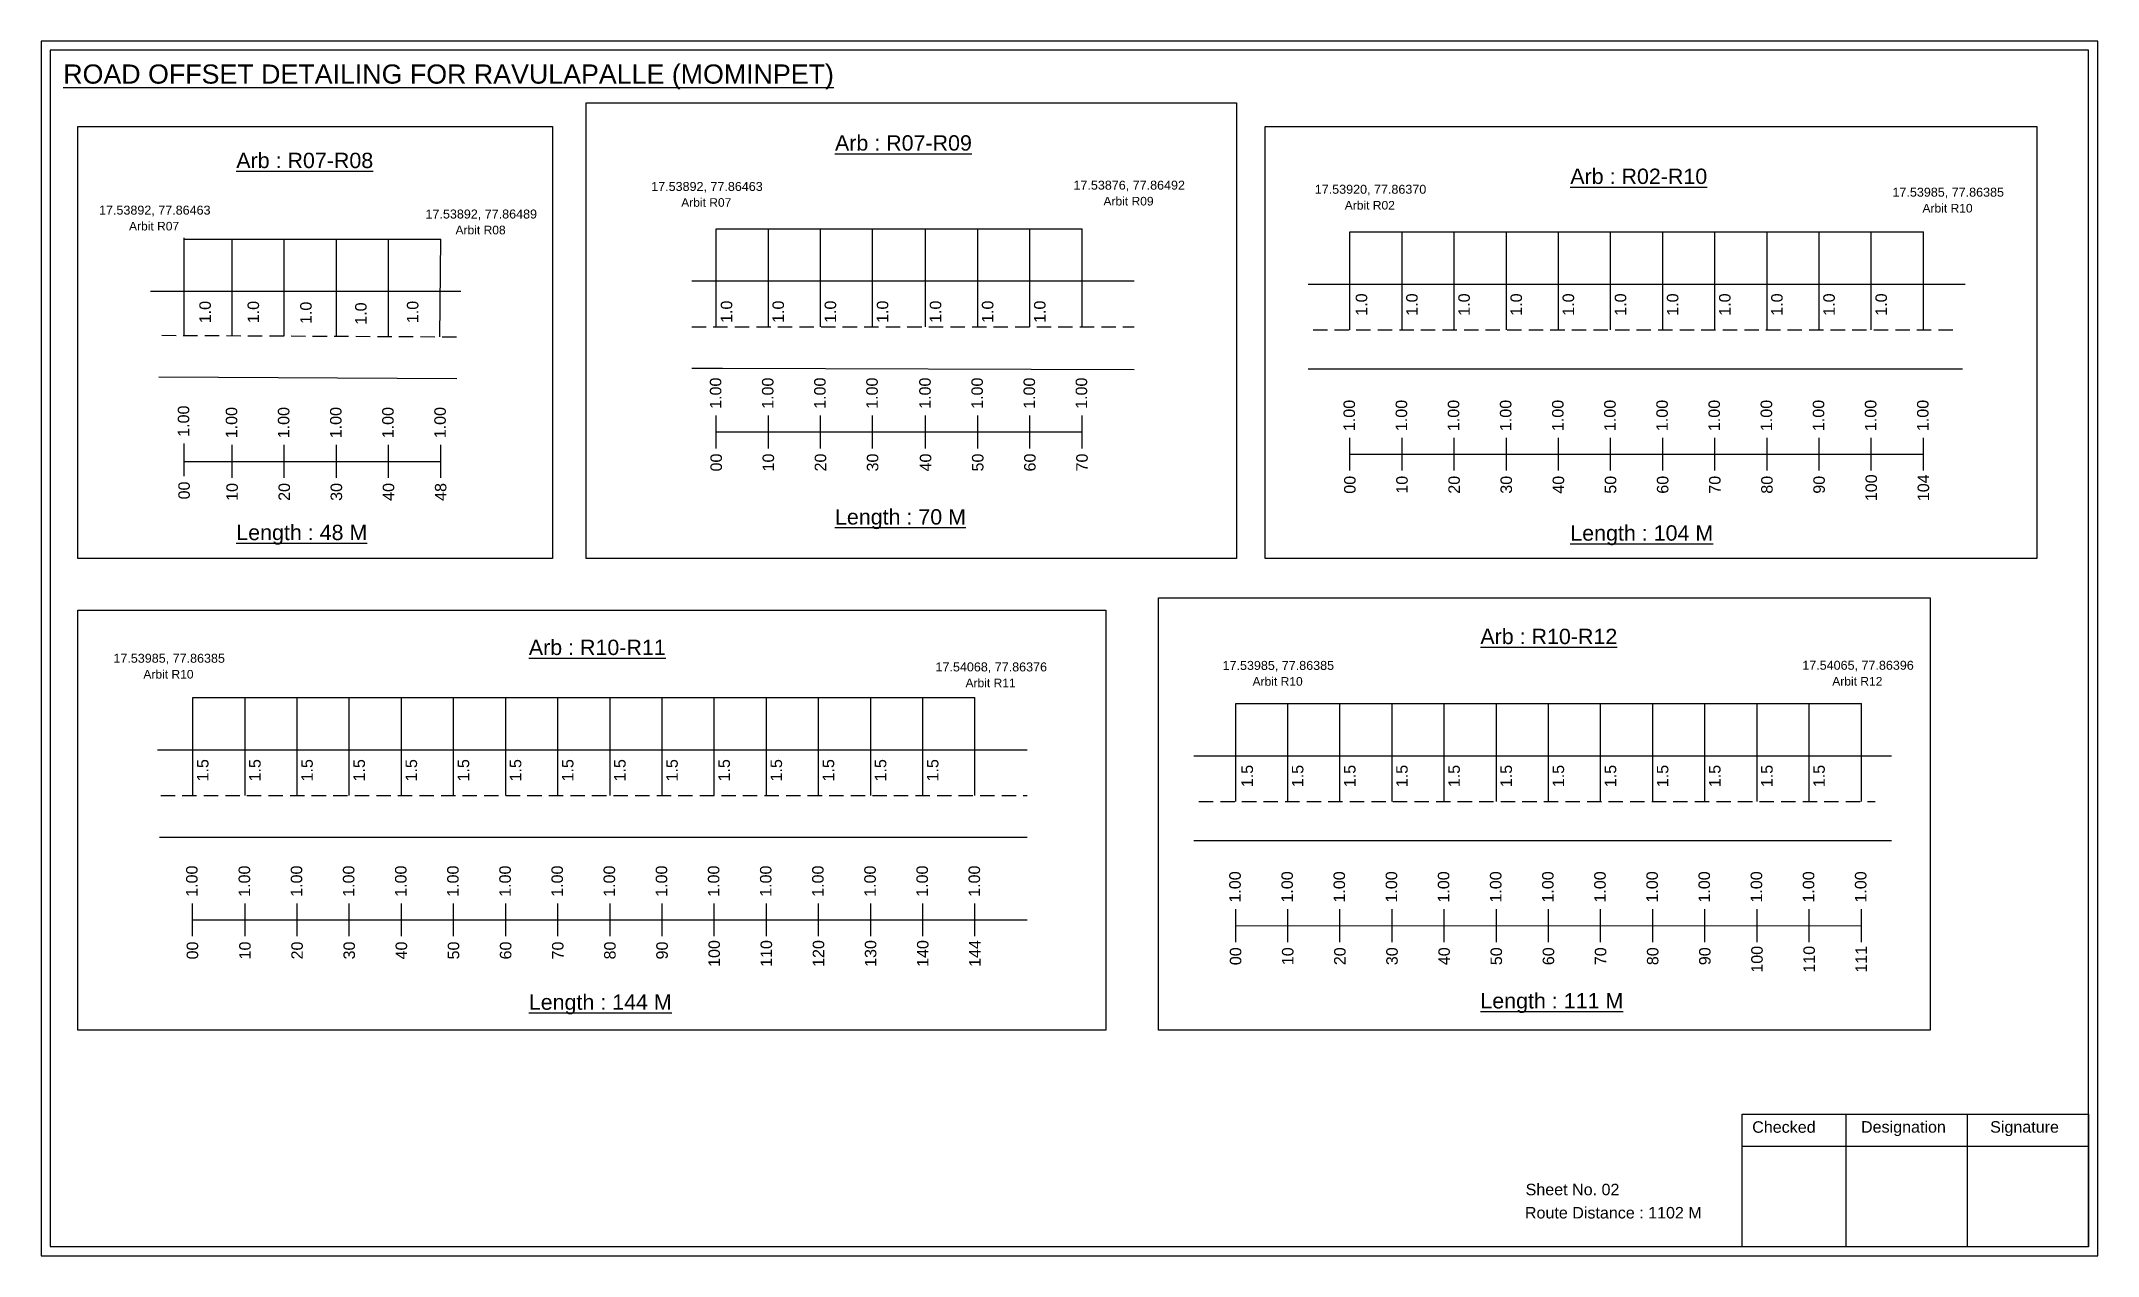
# Model space of a CAD drawing. Header units: inches. Extents: x 650 to 5493, y 229 to 773.
# Drawn here: x 4222 to 4758, y 267 to 583 of the extents above; entities that cross this region are included whole.
import ezdxf

# ---------------------------------------------------------------- set-up
doc = ezdxf.new("R2010")
doc.units = ezdxf.units.IN
doc.header["$MEASUREMENT"] = 0
doc.linetypes.add('DASHED2', pattern=[0.375, 0.25, -0.125])
doc.layers.add('PDF_Geometry', color=7, linetype='Continuous')
doc.layers.add('PDF_Text', color=5, linetype='Continuous')
doc.styles.add('PDF Arial', font='arial.ttf')
doc.styles.get("Standard").update_dxf_attribs({"font": 'arial.ttf'})

msp = doc.modelspace()

# ---------------------------------------------------------------- texts
at = {"color": 242, "true_color": 0xcd2027}
for s, height, p in [('%%UROAD OFFSET DETAILING FOR RAVULAPALLE (MOMINPET)', 5, (4227.57, 572.4)), ('%%UArb : R07-R09', 4, (4428.86, 554.94)), ('%%UArb : R07-R08', 4, (4272.7, 550.38)), ('%%UArb : R02-R10', 4, (4620.66, 546.24)), ('%%ULength : 70 M', 4, (4428.86, 457.44)), ('%%ULength : 48 M', 4, (4272.7, 453.38)), ('%%ULength : 104 M', 4, (4620.66, 453.24)), ('%%UArb : R10-R12', 4, (4597.2, 426.27)), ('%%UArb : R10-R11', 4, (4349, 423.42)), ('%%ULength : 144 M', 4, (4349, 330.92)), ('%%ULength : 111 M', 4, (4597.2, 331.27))]:
    msp.add_text(s, height=height, dxfattribs=at).set_placement(p)
at = {"color": 5}
for s, height, p in [('17.53892, 77.86463', 2.34, (4380.93, 544.42)), ('Arbit R07', 2.246, (4388.75, 540.29)), ('17.53876, 77.86492', 2.34, (4491.07, 544.76)), ('Arbit R09', 2.246, (4498.89, 540.63)), ('17.53920, 77.86370', 2.34, (4554.01, 543.69)), ('Arbit R02', 2.246, (4561.83, 539.56)), ('17.53985, 77.86385', 2.34, (4704.7, 542.93)), ('17.53892, 77.86463', 2.34, (4236.9, 538.25)), ('Arbit R07', 2.246, (4244.72, 534.12)), ('17.53892, 77.86489', 2.34, (4322.06, 537.23)), ('Arbit R10', 2.246, (4712.52, 538.8)), ('Arbit R08', 2.246, (4329.88, 533.11)), ('17.53985, 77.86385', 2.34, (4240.65, 421.41)), ('Arbit R10', 2.246, (4248.47, 417.28)), ('17.54068, 77.86376', 2.34, (4455.09, 419.15)), ('17.53985, 77.86385', 2.34, (4529.96, 419.54)), ('17.54065, 77.86396', 2.34, (4681.17, 419.58)), ('Arbit R11', 2.246, (4462.91, 415.02)), ('Arbit R10', 2.246, (4537.78, 415.42)), ('Arbit R12', 2.246, (4688.99, 415.45))]:
    msp.add_text(s, height=height, dxfattribs=at).set_placement(p)
for s, p in [('1.0', (4266.06, 509.92)), ('1.0', (4278.64, 509.92)), ('1.0', (4292.37, 509.72)), ('1.0', (4306.69, 509.53)), ('1.0', (4320.2, 509.94)), ('1.0', (4402.07, 510)), ('1.0', (4415.56, 510)), ('1.0', (4429.16, 510)), ('1.0', (4442.76, 510)), ('1.0', (4456.58, 510)), ('1.0', (4470.18, 510)), ('1.0', (4483.78, 510)), ('1.0', (4567.69, 511.88)), ('1.0', (4580.85, 511.88)), ('1.0', (4594.45, 511.88)), ('1.0', (4608.05, 511.88)), ('1.0', (4621.65, 511.88)), ('1.0', (4635.25, 511.88)), ('1.0', (4648.85, 511.88)), ('1.0', (4662.45, 511.88)), ('1.0', (4676.05, 511.88)), ('1.0', (4689.65, 511.88)), ('1.0', (4703.25, 511.88)), ('1.5', (4265.45, 390.45)), ('1.5', (4279.05, 390.45)), ('1.5', (4292.65, 390.45)), ('1.5', (4306.25, 390.45)), ('1.5', (4319.85, 390.45)), ('1.5', (4333.45, 390.45)), ('1.5', (4347.05, 390.45)), ('1.5', (4360.65, 390.45)), ('1.5', (4374.25, 390.45)), ('1.5', (4387.85, 390.45)), ('1.5', (4401.45, 390.45)), ('1.5', (4415.05, 390.45)), ('1.5', (4428.65, 390.45)), ('1.5', (4442.25, 390.45)), ('1.5', (4455.85, 390.45)), ('1.5', (4537.89, 388.95)), ('1.5', (4551.04, 388.95)), ('1.5', (4564.64, 388.95)), ('1.5', (4578.24, 388.95)), ('1.5', (4591.84, 388.95)), ('1.5', (4605.44, 388.95)), ('1.5', (4619.04, 388.95)), ('1.5', (4632.64, 388.95)), ('1.5', (4646.24, 388.95)), ('1.5', (4659.84, 388.95)), ('1.5', (4673.44, 388.95)), ('1.5', (4687.04, 388.95))]:
    msp.add_text(s, height=3, rotation=90).set_placement(p)
at = {"color": 217, "true_color": 0x93278f}
for s, p in [('1.00', (4399.22, 487.6)), ('1.00', (4412.82, 487.6)), ('1.00', (4426.42, 487.6)), ('1.00', (4440.02, 487.6)), ('1.00', (4453.84, 487.6)), ('1.00', (4467.44, 487.6)), ('1.00', (4481.04, 487.6)), ('1.00', (4494.64, 487.6)), ('1.00', (4260.43, 480.31)), ('1.00', (4564.5, 481.8)), ('1.00', (4578.1, 481.8)), ('1.00', (4591.7, 481.8)), ('1.00', (4605.3, 481.8)), ('1.00', (4618.9, 481.8)), ('1.00', (4632.5, 481.8)), ('1.00', (4646.1, 481.8)), ('1.00', (4659.7, 481.8)), ('1.00', (4673.3, 481.8)), ('1.00', (4686.9, 481.8)), ('1.00', (4700.5, 481.8)), ('1.00', (4714.1, 481.8)), ('1.00', (4272.95, 479.93)), ('1.00', (4286.55, 479.93)), ('1.00', (4300.15, 479.93)), ('1.00', (4313.75, 479.93)), ('1.00', (4327.35, 479.93)), ('00', (4399.37, 471.28)), ('10', (4412.97, 471.28)), ('20', (4426.57, 471.28)), ('30', (4440.17, 471.28)), ('40', (4453.99, 471.28)), ('50', (4467.59, 471.28)), ('60', (4481.19, 471.28)), ('70', (4494.79, 471.28)), ('00', (4260.58, 463.99)), ('10', (4273.1, 463.61)), ('20', (4286.7, 463.61)), ('30', (4300.3, 463.61)), ('40', (4313.9, 463.61)), ('48', (4327.5, 463.61)), ('00', (4564.65, 465.48)), ('10', (4578.25, 465.48)), ('20', (4591.85, 465.48)), ('30', (4605.45, 465.48)), ('40', (4619.05, 465.48)), ('50', (4632.65, 465.48)), ('60', (4646.25, 465.48)), ('70', (4659.85, 465.48)), ('80', (4673.45, 465.48)), ('90', (4687.05, 465.48)), ('100', (4700.65, 463.53)), ('104', (4714.25, 463.53)), ('1.00', (4262.6, 360.37)), ('1.00', (4276.3, 360.37)), ('1.00', (4289.9, 360.37)), ('1.00', (4303.5, 360.37)), ('1.00', (4317.1, 360.37)), ('1.00', (4330.7, 360.37)), ('1.00', (4344.3, 360.37)), ('1.00', (4357.9, 360.37)), ('1.00', (4371.5, 360.37)), ('1.00', (4385.1, 360.37)), ('1.00', (4398.7, 360.37)), ('1.00', (4412.3, 360.37)), ('1.00', (4425.9, 360.37)), ('1.00', (4439.5, 360.37)), ('1.00', (4453.1, 360.37)), ('1.00', (4466.7, 360.37)), ('1.00', (4534.7, 358.87)), ('1.00', (4548.3, 358.87)), ('1.00', (4561.9, 358.87)), ('1.00', (4575.5, 358.87)), ('1.00', (4589.1, 358.87)), ('1.00', (4602.7, 358.87)), ('1.00', (4616.3, 358.87)), ('1.00', (4629.9, 358.87)), ('1.00', (4643.5, 358.87)), ('1.00', (4657.1, 358.87)), ('1.00', (4670.7, 358.87)), ('1.00', (4684.3, 358.87)), ('1.00', (4697.9, 358.87)), ('100', (4398.85, 342.1)), ('110', (4412.45, 342.1)), ('120', (4426.05, 342.1)), ('130', (4439.65, 342.1)), ('140', (4453.25, 342.1)), ('144', (4466.85, 342.1)), ('00', (4262.75, 344.05)), ('10', (4276.45, 344.05)), ('20', (4290.05, 344.05)), ('30', (4303.65, 344.05)), ('40', (4317.25, 344.05)), ('50', (4330.85, 344.05)), ('60', (4344.45, 344.05)), ('70', (4358.05, 344.05)), ('80', (4371.65, 344.05)), ('90', (4385.25, 344.05)), ('00', (4534.85, 342.55)), ('10', (4548.45, 342.55)), ('20', (4562.05, 342.55)), ('30', (4575.65, 342.55)), ('40', (4589.25, 342.55)), ('50', (4602.85, 342.55)), ('60', (4616.45, 342.55)), ('70', (4630.05, 342.55)), ('80', (4643.65, 342.55)), ('90', (4657.25, 342.55)), ('100', (4670.85, 340.59)), ('110', (4684.45, 340.59)), ('111', (4698.05, 340.6))]:
    msp.add_text(s, height=3, rotation=90, dxfattribs=at).set_placement(p)
for s, p in [('Sheet No. 02', (4609.01, 282.56)), ('Route Distance : 1102 M', (4608.82, 276.51))]:
    msp.add_text(s, height=3).set_placement(p)
at = {"layer": 'PDF_Text', "color": 7, "attachment_point": 7, "style": 'PDF Arial'}
for s, insert, char_height in [('Checked', (4668.11, 298.81), 3.001), ('Designation', (4696.49, 297.98), 3.0006), ('Signature', (4730.17, 297.98), 3.001)]:
    msp.add_mtext(s, dxfattribs=dict(at, insert=insert, char_height=char_height))

# ---------------------------------------------------------------- linework, layer by layer
for p, q in [((4259.1, 506.63), (4259.1, 532.17)), ((4271.62, 506.58), (4271.62, 531.87)), ((4285.22, 506.53), (4285.22, 531.87)), ((4298.82, 506.59), (4298.82, 531.87)), ((4312.42, 506.33), (4312.42, 531.87)), ((4325.79, 506.37), (4326.02, 531.87)), ((4397.89, 509), (4397.89, 534.54)), ((4411.49, 509), (4411.49, 534.54)), ((4425.09, 509), (4425.09, 534.54)), ((4438.69, 509), (4438.69, 534.54)), ((4452.51, 509), (4452.51, 534.54)), ((4466.11, 509), (4466.11, 534.54)), ((4479.71, 509), (4479.71, 534.54)), ((4493.31, 509), (4493.31, 534.54)), ((4563.18, 508.21), (4563.18, 533.74)), ((4576.78, 508.21), (4576.78, 533.74)), ((4590.38, 508.21), (4590.38, 533.74)), ((4603.98, 508.21), (4603.98, 533.74)), ((4617.58, 508.21), (4617.58, 533.74)), ((4631.18, 508.21), (4631.18, 533.74)), ((4644.78, 508.21), (4644.78, 533.74)), ((4658.38, 508.21), (4658.38, 533.74)), ((4671.98, 508.21), (4671.98, 533.74)), ((4685.58, 508.21), (4685.58, 533.74)), ((4699.18, 508.21), (4699.18, 533.74)), ((4712.78, 508.21), (4712.78, 533.74)), ((4506.91, 520.88), (4391.48, 520.88)), ((4331.27, 518.2), (4250.31, 518.2)), ((4552.3, 520.09), (4723.66, 520.09)), ((4252.53, 495.99), (4330.25, 495.56)), ((4391.48, 498.2), (4399.54, 498.2)), ((4399.54, 498.2), (4506.91, 497.9)), ((4722.97, 497.91), (4552.3, 497.91)), ((4261.38, 386.78), (4261.38, 412.31)), ((4274.98, 386.78), (4274.98, 412.31)), ((4288.58, 386.78), (4288.58, 412.31)), ((4302.18, 386.78), (4302.18, 412.31)), ((4315.78, 386.78), (4315.78, 412.31)), ((4329.38, 386.78), (4329.38, 412.31)), ((4342.98, 386.78), (4342.98, 412.31)), ((4356.58, 386.78), (4356.58, 412.31)), ((4370.18, 386.78), (4370.18, 412.31)), ((4383.78, 386.78), (4383.78, 412.31)), ((4397.38, 386.78), (4397.38, 412.31)), ((4410.98, 386.78), (4410.98, 412.31)), ((4424.58, 386.78), (4424.58, 412.31)), ((4438.18, 386.78), (4438.18, 412.31)), ((4451.78, 386.78), (4451.78, 412.31)), ((4465.38, 386.78), (4465.38, 412.31)), ((4533.38, 385.27), (4533.38, 410.81)), ((4546.98, 385.27), (4546.98, 410.81)), ((4560.58, 385.27), (4560.58, 410.81)), ((4574.18, 385.27), (4574.18, 410.81)), ((4587.78, 385.27), (4587.78, 410.81)), ((4601.38, 385.27), (4601.38, 410.81)), ((4614.98, 385.27), (4614.98, 410.81)), ((4628.58, 385.27), (4628.58, 410.81)), ((4642.18, 385.27), (4642.18, 410.81)), ((4655.78, 385.27), (4655.78, 410.81)), ((4669.38, 385.27), (4669.38, 410.81)), ((4682.98, 385.27), (4682.98, 410.81)), ((4696.58, 385.27), (4696.58, 410.81)), ((4252.19, 398.66), (4478.98, 398.66)), ((4522.5, 397.16), (4704.4, 397.16)), ((4252.65, 375.97), (4478.98, 375.94)), ((4704.4, 374.97), (4522.5, 374.97))]:
    msp.add_line(p, q)
at = {"color": 5}
for p, q in [((4259.1, 531.87), (4326.02, 531.87)), ((4397.89, 534.53), (4493.31, 534.54)), ((4563.18, 533.74), (4712.78, 533.74)), ((4261.38, 412.31), (4465.38, 412.31)), ((4533.38, 410.81), (4696.58, 410.81))]:
    msp.add_line(p, q, dxfattribs=at)
at = {"linetype": 'DASHED2', "ltscale": 15}
for p, q in [((4253.24, 506.78), (4331.52, 506.37)), ((4391.48, 509), (4506.91, 509)), ((4553.57, 508.21), (4721.17, 508.21)), ((4252.98, 386.82), (4478.98, 386.78)), ((4523.77, 385.27), (4700.19, 385.27))]:
    msp.add_line(p, q, dxfattribs=at)
at = {"color": 217, "true_color": 0x93278f}
for p, q in [((4397.89, 477.31), (4397.89, 485.86)), ((4411.49, 477.31), (4411.49, 485.86)), ((4425.09, 477.31), (4425.09, 485.86)), ((4438.69, 477.31), (4438.69, 485.86)), ((4452.51, 477.31), (4452.51, 485.86)), ((4466.11, 477.31), (4466.11, 485.86)), ((4479.71, 477.31), (4479.71, 485.86)), ((4493.31, 477.31), (4493.31, 485.86)), ((4259.1, 470.02), (4259.1, 478.58)), ((4271.62, 469.63), (4271.62, 478.19)), ((4285.22, 469.63), (4285.22, 478.19)), ((4298.82, 469.63), (4298.82, 478.19)), ((4312.42, 469.63), (4312.42, 478.19)), ((4326.02, 469.63), (4326.02, 478.19)), ((4397.89, 481.58), (4493.31, 481.64)), ((4563.18, 471.51), (4563.18, 480.07)), ((4576.78, 471.51), (4576.78, 480.07)), ((4590.38, 471.51), (4590.38, 480.07)), ((4603.98, 471.51), (4603.98, 480.07)), ((4617.58, 471.51), (4617.58, 480.07)), ((4631.18, 471.51), (4631.18, 480.07)), ((4644.78, 471.51), (4644.78, 480.07)), ((4658.38, 471.51), (4658.38, 480.07)), ((4671.98, 471.51), (4671.98, 480.07)), ((4685.58, 471.51), (4685.58, 480.07)), ((4699.18, 471.51), (4699.18, 480.07)), ((4712.78, 471.51), (4712.78, 480.07)), ((4259.1, 473.9), (4326.02, 473.92)), ((4563.18, 475.78), (4712.78, 475.81)), ((4261.27, 350.08), (4261.27, 358.63)), ((4261.38, 354.35), (4478.98, 354.39)), ((4274.98, 350.08), (4274.98, 358.63)), ((4288.58, 350.08), (4288.58, 358.63)), ((4302.18, 350.08), (4302.18, 358.63)), ((4315.78, 350.08), (4315.78, 358.63)), ((4329.38, 350.08), (4329.38, 358.63)), ((4342.98, 350.08), (4342.98, 358.63)), ((4356.58, 350.08), (4356.58, 358.63)), ((4370.18, 350.08), (4370.18, 358.63)), ((4383.78, 350.08), (4383.78, 358.63)), ((4397.38, 350.08), (4397.38, 358.63)), ((4410.98, 350.08), (4410.98, 358.63)), ((4424.58, 350.08), (4424.58, 358.63)), ((4438.18, 350.08), (4438.18, 358.63)), ((4451.78, 350.08), (4451.78, 358.63)), ((4465.38, 350.08), (4465.38, 358.63)), ((4533.38, 348.57), (4533.38, 357.13)), ((4546.98, 348.57), (4546.98, 357.13)), ((4560.58, 348.57), (4560.58, 357.13)), ((4574.18, 348.57), (4574.18, 357.13)), ((4587.78, 348.57), (4587.78, 357.13)), ((4601.38, 348.57), (4601.38, 357.13)), ((4614.98, 348.57), (4614.98, 357.13)), ((4628.58, 348.57), (4628.58, 357.13)), ((4642.18, 348.57), (4642.18, 357.13)), ((4655.78, 348.57), (4655.78, 357.13)), ((4669.38, 348.57), (4669.38, 357.13)), ((4682.98, 348.57), (4682.98, 357.13)), ((4696.58, 348.57), (4696.58, 357.13)), ((4533.38, 352.84), (4696.58, 352.88))]:
    msp.add_line(p, q, dxfattribs=at)
for points in [[(4363.97, 567.37), (4533.58, 567.37), (4533.58, 448.55), (4363.97, 448.55)], [(4231.4, 561.23), (4355.2, 561.23), (4355.2, 448.55), (4231.4, 448.55)], [(4541.08, 561.23), (4742.32, 561.23), (4742.32, 448.55), (4541.08, 448.55)], [(4231.4, 435.13), (4499.48, 435.13), (4499.48, 325.61), (4231.4, 325.61)], [(4513.28, 438.29), (4714.52, 438.29), (4714.52, 325.61), (4513.28, 325.61)]]:
    msp.add_lwpolyline(points, close=True)
at = {"layer": 'PDF_Geometry'}
for points in [[(4221.8, 583.48), (4221.8, 266.77), (4758.27, 266.77), (4758.27, 583.48)], [(4224.12, 581.15), (4224.12, 269.19), (4755.85, 269.19), (4755.85, 581.15)]]:
    msp.add_lwpolyline(points, close=True, dxfattribs=at)
at = {"layer": 'PDF_Geometry', "color": 242, "true_color": 0xcc1f26}
msp.add_lwpolyline([(4755.85, 269.09), (4665.51, 269.09), (4665.51, 303.7), (4755.85, 303.7)], close=True, dxfattribs=at)
for points in [[(4692.49, 303.7), (4692.49, 269.09)], [(4724.22, 303.7), (4724.22, 269.09)], [(4665.51, 295.33), (4755.85, 295.33)]]:
    msp.add_lwpolyline(points, dxfattribs=at)

msp.set_redraw_order([(e.dxf.handle, doc.entitydb.next_handle()) for e in msp.query("TEXT MTEXT ATTDEF DIMENSION ARC_DIMENSION")])  # texts and dimensions are drawn at this point

doc.saveas('drawing.dxf')
